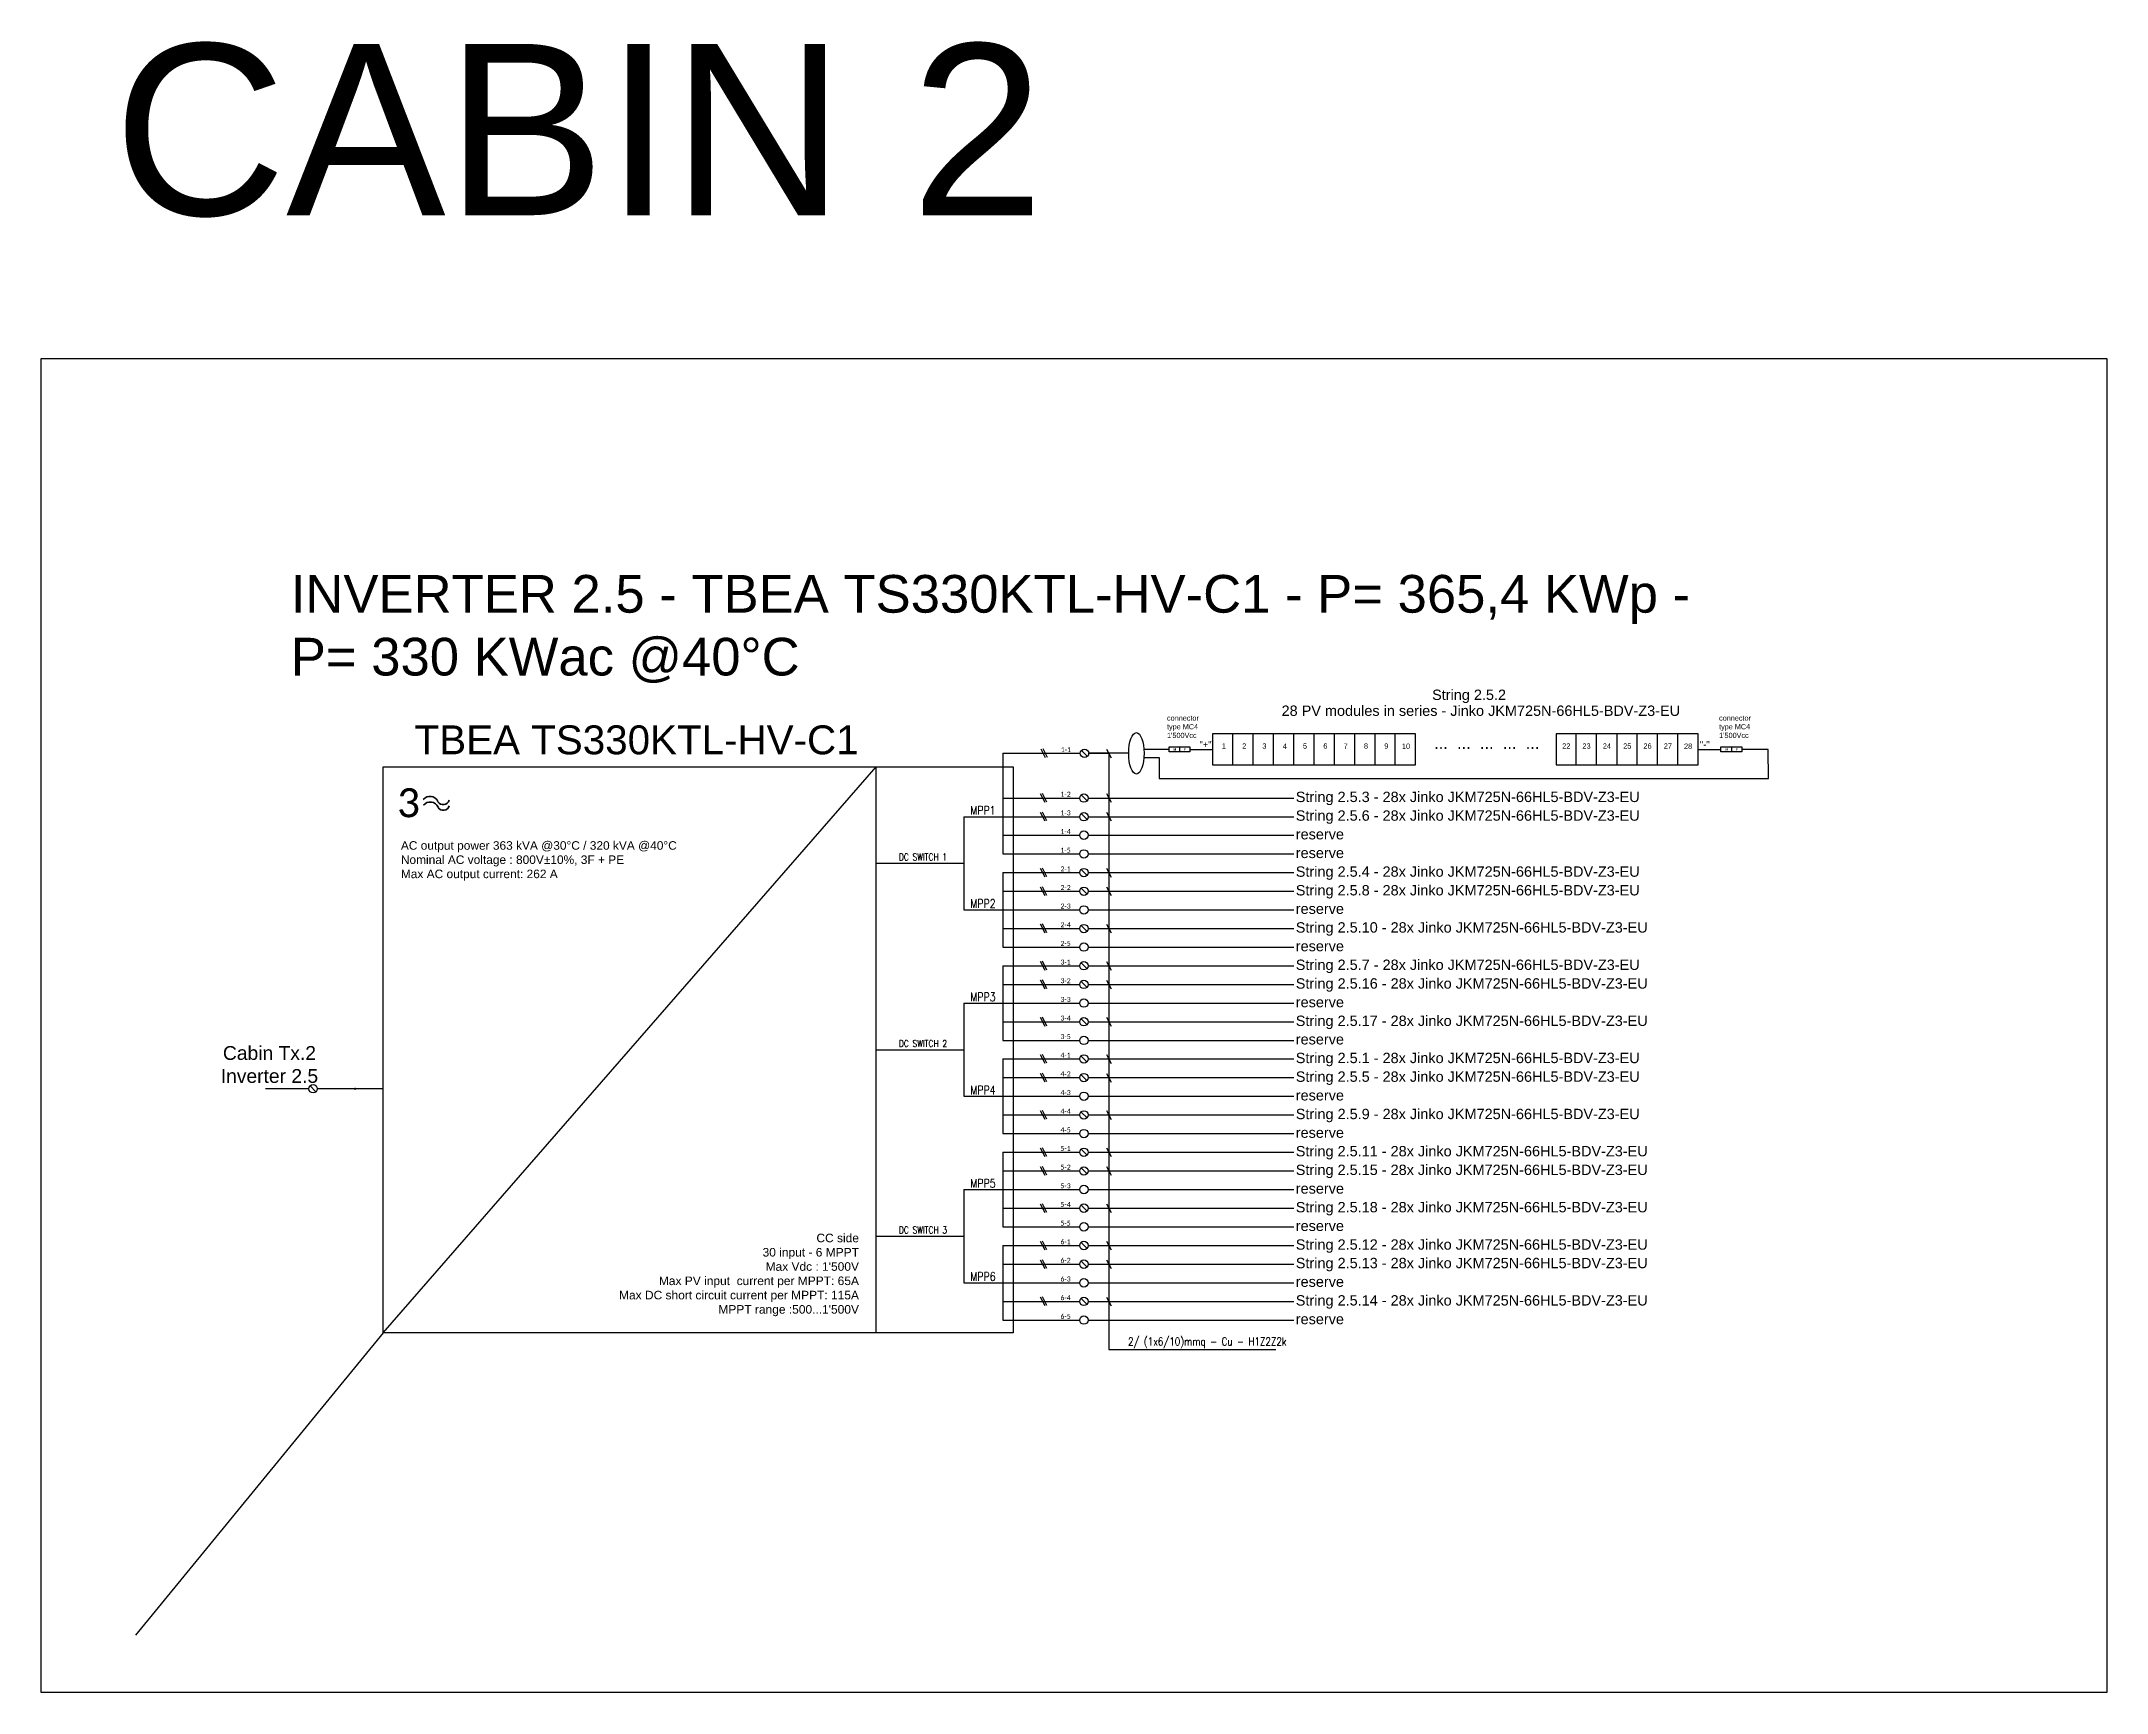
# Model space of a CAD drawing. Header units: millimetres. Extents: x 14856 to 141494, y 133975 to 167686.
# Drawn here: x 72144 to 84206, y 146011 to 155650 of the extents above; entities that cross this region are included whole.
import ezdxf

# ---------------------------------------------------------------- set-up
doc = ezdxf.new("R2010")
doc.units = ezdxf.units.MM
doc.linetypes.add('TRATTEGGIATA', pattern=[19.05, 12.7, -6.35])
doc.layers.add('-Testi', color=1, linetype='Continuous')
doc.layers.add('TRATTEGGIATA', color=40, linetype='TRATTEGGIATA')
doc.styles.add('Legend', font='calibri.ttf')
doc.styles.add('SIMPLEX', font='SIMPLEX', dxfattribs={"width": 0.8})
doc.styles.get("Standard").update_dxf_attribs({"font": 'arial.ttf'})

# ---------------------------------------------------------------- blocks, each defined once
blk = doc.blocks.new('P00102')
at = {"color": 1, "linetype": 'ByBlock', "lineweight": 25}
for p, q in [((0, 4), (-4, -4)), ((2, 4), (-2, -4)), ((4, 4), (0, -4))]:
    blk.add_line(p, q, dxfattribs=at)
blk = doc.blocks.new('P00')
at = {"color": 1}
for points in [[(-19, 26), (7, -25)], [(20, -25), (-6, 26)]]:
    blk.add_lwpolyline(points, dxfattribs=at)

msp = doc.modelspace()

# ---------------------------------------------------------------- linework, layer by layer
for points in [[(77759, 151494), (77759, 150907)], [(78254, 151476), (78219, 151511)], [(78258, 151494), (78378, 151494), (78378, 148014)], [(78365, 151519), (78391, 151468)], [(78365, 151519), (78391, 151468)], [(78791, 151532), (78791, 151502)], [(78851, 151517), (78984, 151517)], [(78984, 151608), (78984, 151426), (80170, 151426), (80170, 151608), (78984, 151608)], [(79103, 151426), (79103, 151608)], [(79221, 151426), (79221, 151607)], [(79340, 151425), (79340, 151607)], [(79458, 151426), (79458, 151608)], [(79577, 151426), (79577, 151607)], [(79696, 151425), (79696, 151607)], [(79814, 151426), (79814, 151608)], [(79933, 151426), (79933, 151607)], [(80051, 151425), (80051, 151607)], [(80990, 151608), (80990, 151426), (81820, 151426), (81820, 151608), (80990, 151608)], [(81108, 151426), (81108, 151608)], [(81227, 151426), (81227, 151607)], [(81346, 151425), (81346, 151607)], [(81464, 151426), (81464, 151608)], [(81583, 151426), (81583, 151607)], [(81583, 151426), (81583, 151607)], [(81701, 151425), (81701, 151607)], [(81701, 151425), (81701, 151607)], [(81820, 151426), (81820, 151608)], [(81820, 151517), (81953, 151517)], [(82014, 151532), (82014, 151502)], [(74140, 148111), (77019, 151415)], [(77019, 148111), (77019, 151415)], [(78365, 151259), (78391, 151208)], [(78251, 151216), (78216, 151251)], [(78251, 151107), (78216, 151142)], [(78365, 151150), (78391, 151099)], [(77531, 151124), (77759, 151124)], [(77531, 151124), (77531, 150580)], [(77019, 150852), (77531, 150852)], [(77759, 150798), (77759, 150363)], [(78251, 150781), (78216, 150815)], [(78365, 150823), (78391, 150772)], [(78251, 150672), (78216, 150706)], [(78365, 150715), (78391, 150664)], [(77531, 150580), (77759, 150580)], [(78251, 150454), (78216, 150489)], [(78365, 150497), (78391, 150446)], [(77759, 150254), (77759, 149818)], [(78251, 150236), (78216, 150271)], [(78365, 150279), (78391, 150228)], [(78365, 150170), (78391, 150119)], [(78251, 150127), (78216, 150162)], [(77531, 150036), (77759, 150036)], [(77531, 150036), (77531, 149492)], [(78251, 149910), (78216, 149945)], [(78365, 149953), (78391, 149902)], [(77019, 149764), (77531, 149764)], [(77759, 149710), (77759, 149274)], [(78251, 149692), (78216, 149727)], [(78365, 149735), (78391, 149684)], [(78251, 149583), (78216, 149618)], [(78365, 149626), (78391, 149575)], [(73748, 149519), (73714, 149553)], [(74140, 149536), (73756, 149536)], [(77531, 149492), (77759, 149492)], [(78251, 149366), (78216, 149400)], [(78365, 149409), (78391, 149357)], [(77759, 149165), (77759, 148730)], [(78251, 149148), (78216, 149183)], [(78365, 149191), (78391, 149140)], [(78365, 149082), (78391, 149031)], [(78251, 149039), (78216, 149074)], [(77531, 148948), (77759, 148948)], [(77531, 148948), (77531, 148403)], [(78251, 148821), (78216, 148856)], [(78365, 148864), (78391, 148813)], [(77019, 148676), (77531, 148676)], [(77759, 148621), (77759, 148186)], [(78251, 148604), (78216, 148639)], [(78365, 148647), (78391, 148596)], [(78251, 148495), (78216, 148530)], [(78365, 148538), (78391, 148487)], [(77531, 148403), (77759, 148403)], [(78251, 148277), (78216, 148312)], [(78365, 148320), (78391, 148269)], [(78378, 148014), (79353, 148014)]]:
    msp.add_lwpolyline(points)
at = {"color": 40, "linetype": 'Continuous'}
for points in [[(77759, 151494), (78212, 151494)], [(77759, 151233), (78209, 151233)], [(78258, 151233), (79458, 151233)], [(77759, 151124), (78209, 151124)], [(78258, 151124), (79458, 151124)], [(77759, 150798), (78209, 150798)], [(78258, 150798), (79458, 150798)], [(77759, 150689), (78209, 150689)], [(78258, 150689), (79458, 150689)], [(77759, 150471), (78209, 150471)], [(78258, 150471), (79458, 150471)], [(77759, 150254), (78209, 150254)], [(78258, 150254), (79458, 150254)], [(77759, 150145), (78209, 150145)], [(78258, 150145), (79458, 150145)], [(77759, 149927), (78209, 149927)], [(78258, 149927), (79458, 149927)], [(77759, 149710), (78209, 149710)], [(78258, 149710), (79458, 149710)], [(77759, 149601), (78209, 149601)], [(78258, 149601), (79458, 149601)], [(77759, 149383), (78209, 149383)], [(78258, 149383), (79458, 149383)], [(77759, 149165), (78209, 149165)], [(78258, 149165), (79458, 149165)]]:
    msp.add_lwpolyline(points, dxfattribs=at)
at = {"color": 40}
for points in [[(78494, 151494), (78261, 151494)], [(78584, 151519), (78729, 151519)], [(78584, 151469), (78673, 151469), (78673, 151347), (82230, 151347), (82229, 151517), (82075, 151517)]]:
    msp.add_lwpolyline(points, dxfattribs=at)
for points in [[(78730, 151532), (78851, 151532), (78851, 151502), (78730, 151502)], [(81953, 151532), (82075, 151532), (82075, 151502), (81953, 151502)], [(74140, 151415), (77820, 151415), (77820, 148111), (74140, 148111)]]:
    msp.add_lwpolyline(points, close=True)
at = {"color": 8, "linetype": 'Continuous'}
for points in [[(77759, 151016), (78209, 151016)], [(78258, 151016), (79458, 151016)], [(77759, 150907), (78209, 150907)], [(78258, 150907), (79458, 150907)], [(77759, 150580), (78209, 150580)], [(78258, 150580), (79458, 150580)], [(77759, 150363), (78209, 150363)], [(78258, 150363), (79458, 150363)], [(77759, 150036), (78209, 150036)], [(78258, 150036), (79458, 150036)], [(77759, 149818), (78209, 149818)], [(78258, 149818), (79458, 149818)], [(77759, 149492), (78209, 149492)], [(78258, 149492), (79458, 149492)], [(77759, 149274), (78209, 149274)], [(78258, 149274), (79458, 149274)], [(77759, 148948), (78209, 148948)], [(78258, 148948), (79458, 148948)], [(77759, 148730), (78209, 148730)], [(78258, 148730), (79458, 148730)], [(77759, 148403), (78209, 148403)], [(78258, 148403), (79458, 148403)], [(77759, 148186), (78209, 148186)], [(78258, 148186), (79458, 148186)]]:
    msp.add_lwpolyline(points, dxfattribs=at)
at = {"color": 4}
msp.add_lwpolyline([(73706, 149536), (73454, 149536)], dxfattribs=at)
at = {"color": 7}
for centre in [(78236, 151494), (78233, 151233), (78233, 151124), (78233, 150798), (78233, 150689), (78233, 150471), (78233, 150254), (78233, 150145), (78233, 149927), (78233, 149710), (78233, 149601), (78233, 149383), (78233, 149165), (78233, 149056), (78233, 148839), (78233, 148621), (78233, 148512), (78233, 148295)]:
    msp.add_circle(centre, 24.6, dxfattribs=at)
at = {"color": 8}
for centre in [(78233, 151016), (78233, 150907), (78233, 150580), (78233, 150363), (78233, 150036), (78233, 149818), (78233, 149492), (78233, 149274), (78233, 148948), (78233, 148730), (78233, 148403), (78233, 148186)]:
    msp.add_circle(centre, 24.6, dxfattribs=at)
msp.add_circle((73731, 149536), 24.6)
at = {"lineweight": 35}
for centre, radius, start, end in [((74414, 151193), 50.1, 22.5771, 141.9874), ((74415, 151160), 50.1, 22.5771, 141.9874), ((74491, 151231), 36.5, 211.9962, 342.6174), ((74492, 151198), 36.5, 211.9962, 342.6174)]:
    msp.add_arc(centre, radius, start, end, dxfattribs=at)
msp.add_ellipse((78539, 151494), major_axis=(0, -121), ratio=0.370747)
at = {"layer": 'Defpoints', "color": 1}
msp.add_line((74140, 148111), (72695, 146347), dxfattribs=at)
msp.add_lwpolyline([(72144, 153798), (84206, 153798), (84206, 146011), (72144, 146011)], close=True, dxfattribs=at)
at = {"layer": 'TRATTEGGIATA', "color": 40, "linetype": 'Continuous', "ltscale": 0.5}
for points in [[(77759, 149056), (78209, 149056)], [(78258, 149056), (79458, 149056)], [(77759, 148839), (78209, 148839)], [(78258, 148839), (79458, 148839)], [(77759, 148621), (78209, 148621)], [(78258, 148621), (79458, 148621)], [(77759, 148512), (78209, 148512)], [(78258, 148512), (79458, 148512)], [(77759, 148295), (78209, 148295)], [(78258, 148295), (79458, 148295)]]:
    msp.add_lwpolyline(points, dxfattribs=at)

# ---------------------------------------------------------------- block references
for name, p in [('P00', (78000, 151494)), ('P00', (77997, 151233)), ('P00', (77997, 151125)), ('P00', (77997, 150798)), ('P00', (77997, 150689)), ('P00', (77997, 150472)), ('P00', (77997, 150254)), ('P00', (77997, 150145)), ('P00', (77997, 149927)), ('P00', (77997, 149710)), ('P00', (77997, 149601)), ('P00102', (73976, 149536)), ('P00', (77997, 149383)), ('P00', (77997, 149165)), ('P00', (77997, 149057)), ('P00', (77997, 148839)), ('P00', (77997, 148621)), ('P00', (77997, 148512)), ('P00', (77997, 148295))]:
    msp.add_blockref(name, p)

# ---------------------------------------------------------------- texts
at = {"layer": '-Testi', "color": 7, "attachment_point": 5, "style": 'SIMPLEX'}
for s, insert, char_height, width in [('MPP1', (77643, 151161), 50, 54.43), ('DC SWITCH 1', (77293, 150889), 40, 391.73), ('MPP2', (77643, 150617), 50, 54.43), ('MPP3', (77643, 150072), 50, 54.43), ('DC SWITCH 2', (77293, 149800), 40, 391.73), ('MPP4', (77643, 149528), 50, 54.43), ('MPP5', (77643, 148984), 50, 54.43), ('DC SWITCH 3', (77293, 148712), 40, 391.73), ('MPP6', (77643, 148440), 50, 54.43), ('2/ (1x6/10)mmq - Cu - H1Z2Z2k', (78953, 148053), 46.62, 1811.15)]:
    msp.add_mtext(s, dxfattribs=dict(at, insert=insert, char_height=char_height, width=width))
for s, insert, char_height, width, attachment_point in [('CABIN 2', (72565, 155635), 1000, 9076.37, 1), ('INVERTER 2.5 - TBEA TS330KTL-HV-C1 - P= 365,4 KWp - P= 330 KWac @40°C', (73601, 152535), 220, 8459.92, 1), ('28 PV modules in series - Jinko JKM725N-6{\\C7;6HL5-B}DV-Z3-EU', (79387, 151773), 60.44, 2681.98, 1), ('TBEA TS330KTL-HV-C1', (74324, 151657), 168.7, 3487.59, 1), ("connector type MC4\\P1'500Vcc", (78718, 151715), 30.34, 266.35, 1), ("connector type MC4\\P1'500Vcc", (81942, 151715), 30.34, 266.35, 1), ('\\pxql;{\\fArial|b1|i0|c0|p34;M}', (78755, 151524), 13.78, 16.7, 1), ('\\pxql;{\\fArial|b1|i0|c0|p34;F}', (78816, 151524), 13.78, 16.7, 1), ("''+''", (78907, 151565), 38.1, 72.4, 1), ('1 ', (79038, 151552), 30.8, 30.84, 1), ('2 ', (79157, 151552), 30.8, 30.84, 1), ('3 ', (79275, 151552), 30.8, 30.84, 1), ('4 ', (79394, 151551), 30.8, 30.84, 1), ('5 ', (79512, 151552), 30.8, 30.84, 1), ('6 ', (79631, 151552), 30.8, 30.84, 1), ('7 ', (79749, 151551), 30.8, 30.84, 1), ('8 ', (79868, 151552), 30.8, 30.84, 1), ('9 ', (79987, 151552), 30.8, 30.84, 1), ('10 ', (80090, 151551), 30.8, 30.84, 1), ('...  ...  ...  ...  ... ', (80278, 151589), 68.89, 747.03, 1), ('22 ', (81026, 151552), 30.8, 30.84, 1), ('23 ', (81144, 151552), 30.8, 30.84, 1), ('24 ', (81263, 151552), 30.8, 30.84, 1), ('25 ', (81382, 151552), 30.8, 30.84, 1), ('26 ', (81500, 151552), 30.8, 30.84, 1), ('27', (81619, 151552), 30.8, 30.84, 1), ('28 ', (81737, 151551), 30.8, 30.84, 1), ("''-''", (81829, 151565), 38.1, 72.4, 1), ('\\pxql;{\\fArial|b1|i0|c0|p34;M}', (81979, 151524), 13.78, 16.7, 1), ('\\pxql;{\\fArial|b1|i0|c0|p34;F}', (82039, 151524), 13.78, 16.7, 1), ('AC output power 363 kVA @30°C / 320 kVA @40°C\\PNominal AC voltage : 800V±10%, 3F + PE \\PMax AC output current: 262 A', (74244, 150981), 49.77, 2205.22, 1), ('\\pxqc;Cabin Tx.2\\PInverter 2.5', (73021, 149785), 80.48, 910.84, 1), ("CC side\\P30 input - 6 MPPT \\PMax Vdc : 1'500V\\PMax PV input  current per MPPT: 65A\\PMax DC short circuit current per MPPT: 115A \\PMPPT range :500...1'500V ", (76919, 148690), 50, 1795.44, 3)]:
    msp.add_mtext(s, dxfattribs=dict(insert=insert, char_height=char_height, width=width, attachment_point=attachment_point))
at = {"color": 7, "char_height": 60.44, "width": 4500, "attachment_point": 1}
for s, insert in [('String 2.5.2', (80266, 151866)), ('String 2.5.3 - 28x Jinko JKM725N-66HL5-BDV-Z3-EU', (79470, 151270)), ('String 2.5.6 - 28x Jinko JKM725N-66HL5-BDV-Z3-EU', (79470, 151161)), ('String 2.5.4 - 28x Jinko JKM725N-66HL5-BDV-Z3-EU', (79470, 150834)), ('String 2.5.8 - 28x Jinko JKM725N-66HL5-BDV-Z3-EU', (79470, 150725)), ('String 2.5.10 - 28x Jinko JKM725N-66HL5-BDV-Z3-EU', (79470, 150508)), ('String 2.5.7 - 28x Jinko JKM725N-66HL5-BDV-Z3-EU', (79470, 150290)), ('String 2.5.16 - 28x Jinko JKM725N-66HL5-BDV-Z3-EU', (79470, 150181)), ('String 2.5.17 - 28x Jinko JKM725N-66HL5-BDV-Z3-EU', (79470, 149963)), ('String 2.5.1 - 28x Jinko JKM725N-66HL5-BDV-Z3-EU', (79470, 149746)), ('String 2.5.5 - 28x Jinko JKM725N-66HL5-BDV-Z3-EU', (79470, 149637)), ('String 2.5.9 - 28x Jinko JKM725N-66HL5-BDV-Z3-EU', (79470, 149419)), ('String 2.5.11 - 28x Jinko JKM725N-66HL5-BDV-Z3-EU', (79470, 149202)), ('String 2.5.15 - 28x Jinko JKM725N-66HL5-BDV-Z3-EU', (79470, 149093)), ('String 2.5.18 - 28x Jinko JKM725N-66HL5-BDV-Z3-EU', (79470, 148875)), ('String 2.5.12 - 28x Jinko JKM725N-66HL5-BDV-Z3-EU', (79470, 148657)), ('String 2.5.13 - 28x Jinko JKM725N-66HL5-BDV-Z3-EU', (79470, 148549)), ('String 2.5.14 - 28x Jinko JKM725N-66HL5-BDV-Z3-EU', (79470, 148331))]:
    msp.add_mtext(s, dxfattribs=dict(at, insert=insert))
at = {"color": 7, "char_height": 28.9, "width": 87.84, "attachment_point": 1, "style": 'Legend'}
for s, insert in [('1-1', (78098, 151530)), ('1-2', (78096, 151270)), ('1-3', (78096, 151161)), ('2-1', (78096, 150834)), ('2-2', (78096, 150725)), ('2-4', (78096, 150508)), ('3-1', (78096, 150290)), ('3-2', (78096, 150181)), ('3-4', (78096, 149963)), ('4-1', (78096, 149746)), ('4-2', (78096, 149637)), ('4-4', (78096, 149419)), ('5-1', (78096, 149202)), ('5-2', (78096, 149093)), ('5-4', (78096, 148875)), ('6-1', (78096, 148657)), ('6-2', (78096, 148549)), ('6-4', (78096, 148331))]:
    msp.add_mtext(s, dxfattribs=dict(at, insert=insert))
at = {"insert": (74222, 151290), "char_height": 169, "width": 2757.72, "attachment_point": 1, "style": 'Legend'}
msp.add_mtext('3', dxfattribs=at)
at = {"color": 8, "char_height": 28.9, "width": 87.84, "attachment_point": 1, "style": 'Legend'}
for s, insert in [('1-4', (78096, 151052)), ('1-5', (78096, 150943)), ('2-3', (78096, 150617)), ('2-5', (78096, 150399)), ('3-3', (78096, 150072)), ('3-5', (78096, 149855)), ('4-3', (78096, 149528)), ('4-5', (78096, 149310)), ('5-3', (78096, 148984)), ('5-5', (78096, 148766)), ('6-3', (78096, 148440)), ('6-5', (78096, 148222))]:
    msp.add_mtext(s, dxfattribs=dict(at, insert=insert))
at = {"color": 8, "char_height": 60.4, "width": 4500, "attachment_point": 1}
for insert in [(79470, 151052), (79470, 150943), (79470, 150617), (79470, 150399), (79470, 150072), (79470, 149855), (79470, 149528), (79470, 149310), (79470, 148984), (79470, 148766), (79470, 148440), (79470, 148222)]:
    msp.add_mtext('reserve', dxfattribs=dict(at, insert=insert))

doc.saveas('drawing.dxf')
